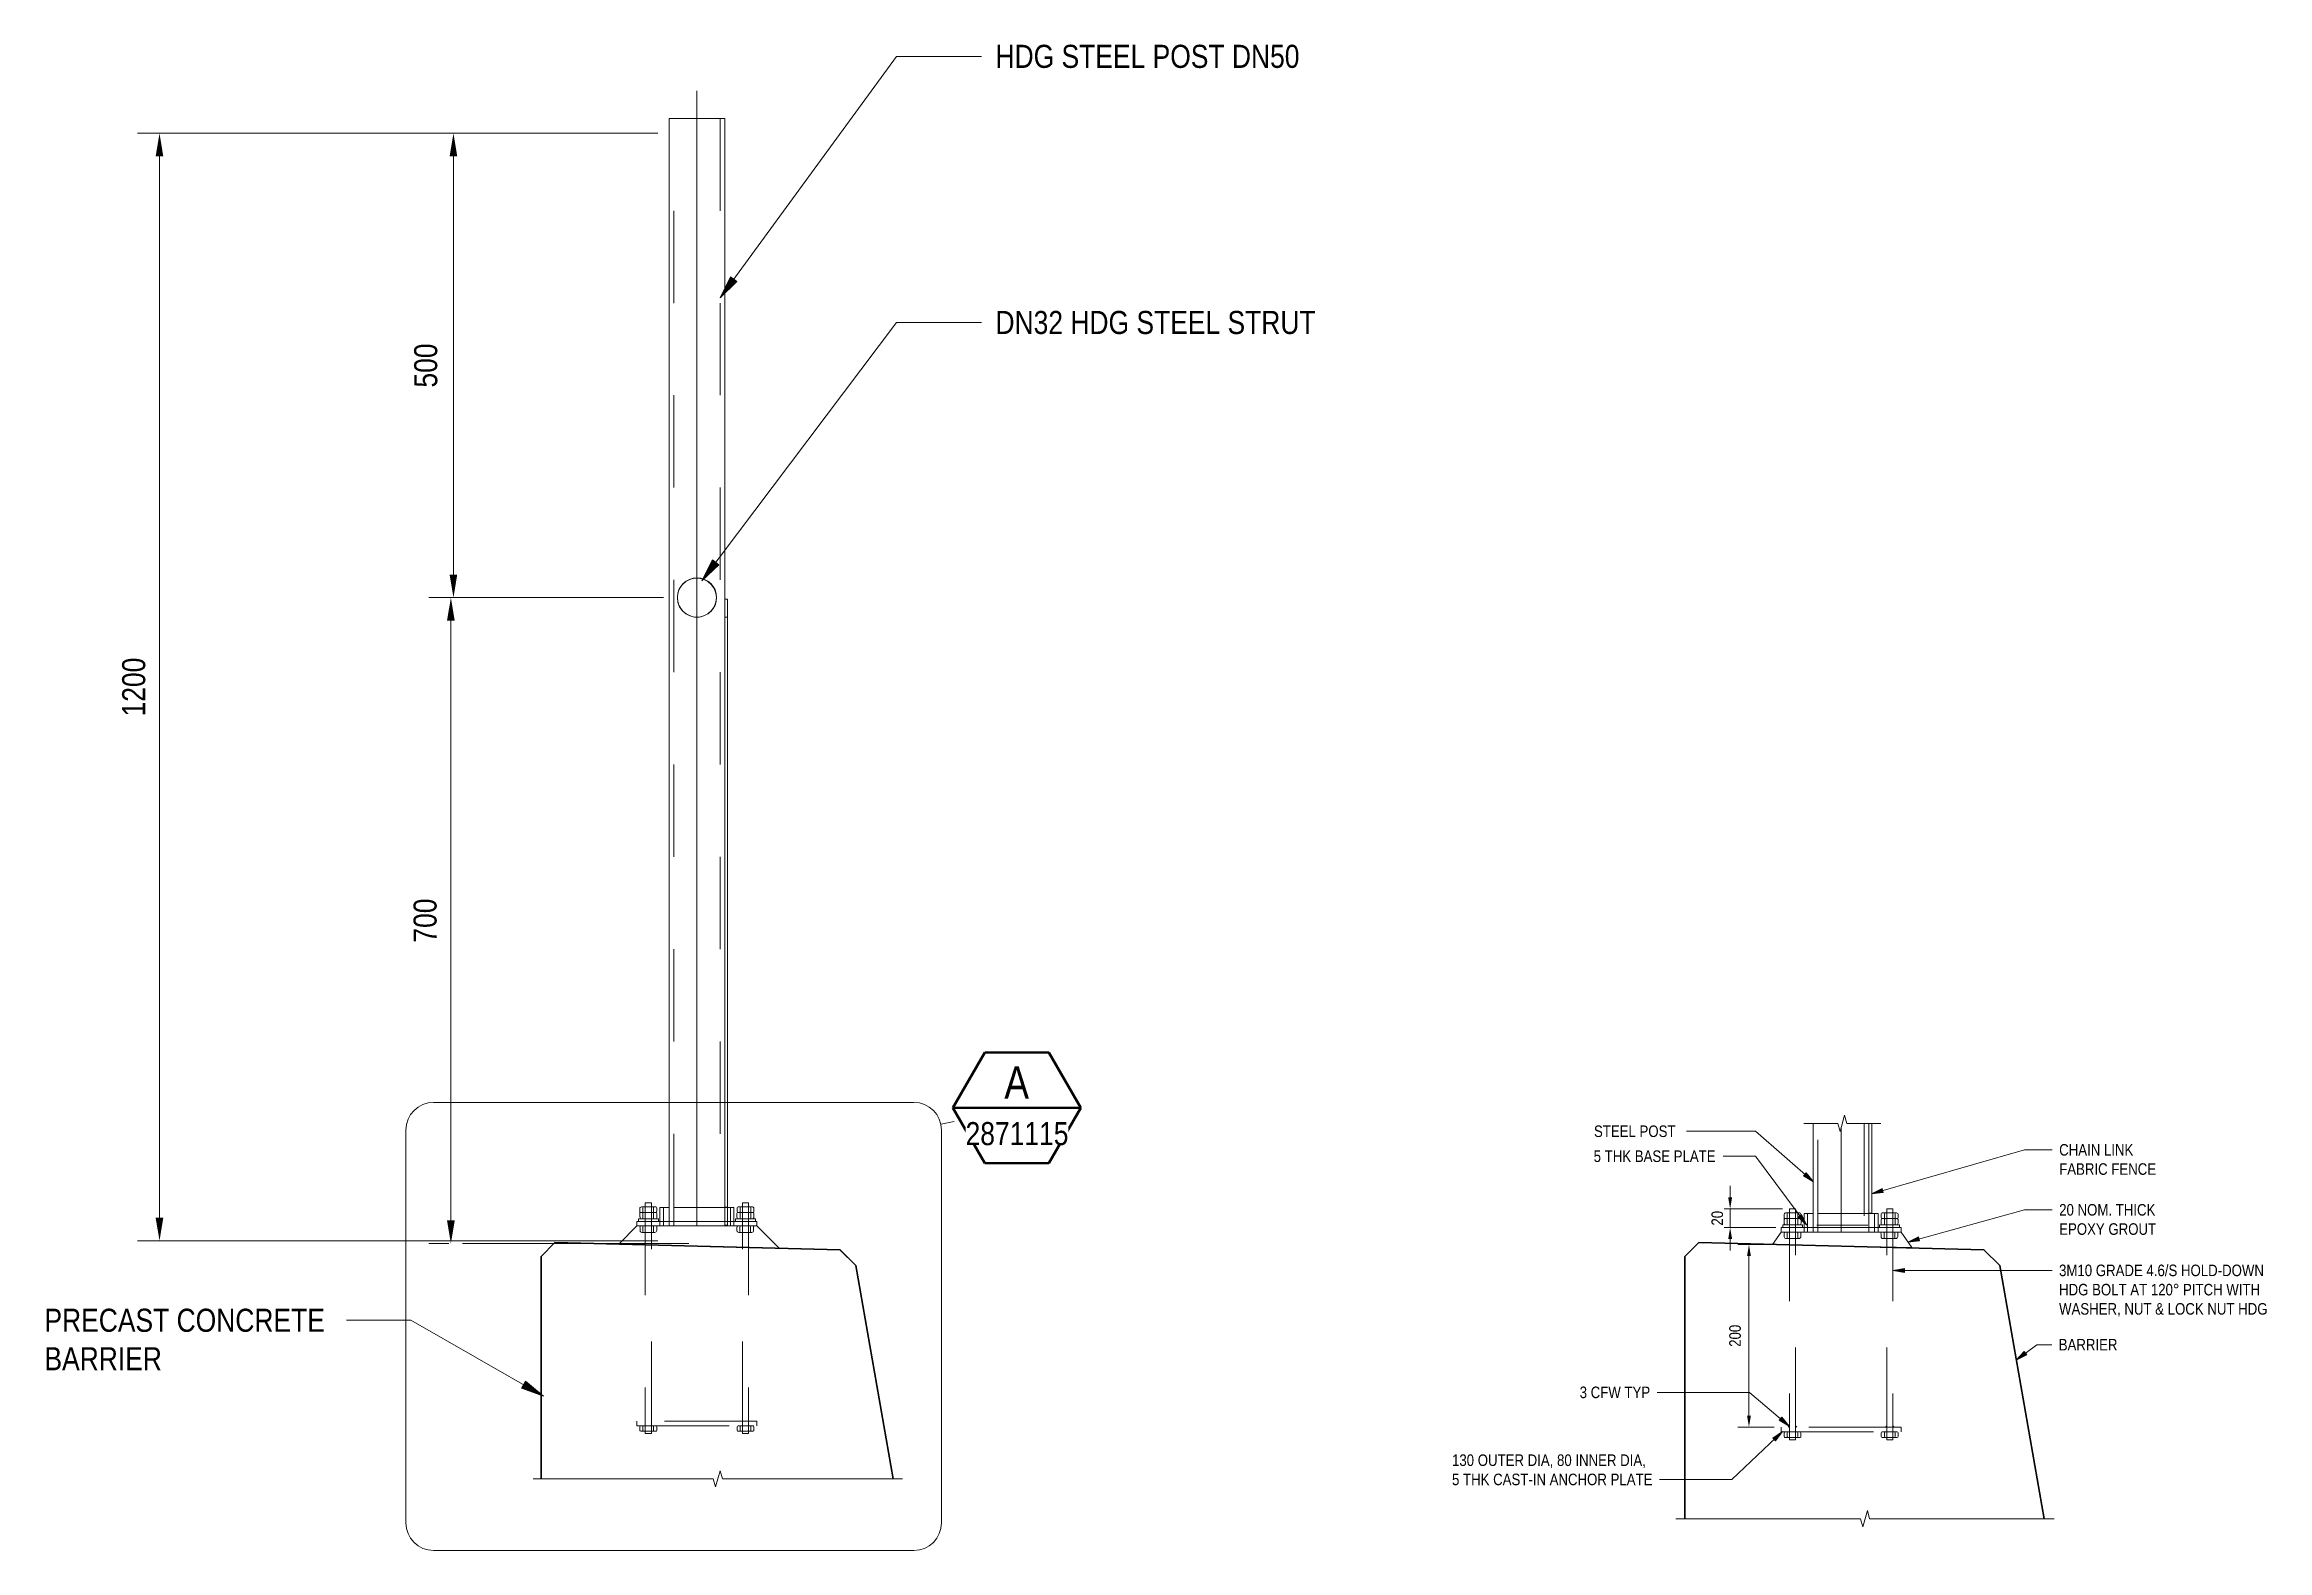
# Model space of a CAD drawing. Header units: metres. Extents: x 1 to 24, y 2 to 1737.
# Drawn here: x 9.389 to 11.798, y 20.427 to 22.059 of the extents above; entities that cross this region are included whole.
import ezdxf

# ---------------------------------------------------------------- set-up
doc = ezdxf.new("R2010")
doc.units = ezdxf.units.M
doc.linetypes.add('JacobsDash', pattern=[0.0045, 0.003, -0.0015])
doc.layers.get('Defpoints').update_dxf_attribs({"color": 41})
for name, color, linetype, lineweight in [('BRIDGE-HDRAIL', 7, 'Continuous', 18), ('D-BDGE', 7, 'Continuous', 13), ('D-BDGE-GEN-MOD', 7, 'Continuous', 35), ('D-BDGE-HDRAIL', 7, 'Continuous', 18), ('D-BDGE-LINE', 7, 'Continuous', 9), ('D-ENHA-GEN-ANNO-SYMB', 7, 'Continuous', 9), ('D-ENHA-TEXT', 7, 'Continuous', 9), ('D-ENHA-TEXT-DIMS', 7, 'Continuous', 9)]:
    doc.layers.add(name, color=color, linetype=linetype, lineweight=lineweight)
doc.styles.add('Arial Narrow', font='ARIALN.TTF', dxfattribs={"height": 0.025})
doc.styles.add('Arial Narrow_2', font='ARIALN.TTF', dxfattribs={"height": 0.035})
doc.styles.add('Arial Narrow_5', font='ARIALN.TTF', dxfattribs={"height": 0.0125})
doc.dimstyles.new('Dimension_Standard_O__mm__1', dxfattribs={"dimscale": 0.3048, "dimtxt": 0.025586, "dimasz": 0.082021, "dimexe": 0.07874, "dimexo": 0.049213, "dimgap": 0.049213, "dimtad": 1, "dimdec": 0, "dimlfac": 1000, "dimzin": 0, "dimdsep": 46, "dimtxsty": 'Arial Narrow', "dimsah": 1, "dimcen": 0.09, "dimaunit": 1, "dimadec": 4, "dimazin": 0, "dimtfac": 1, "dimtdec": 4, "dimtix": 1, "dimtmove": 0, "dimatfit": 3, "dimfxl": 1, "dimtvp": 1, "dimtfill": 1, "dimtolj": 1, "dimtzin": 0, "dimlwd": 18, "dimlwe": 18, "dimarcsym": 2})
doc.dimstyles.new('Dimension_Standard_O__mm__2', dxfattribs={"dimscale": 0.3048, "dimtxt": 0.012793, "dimasz": 0.04101, "dimexe": 0.03937, "dimexo": 0.024606, "dimgap": 0.024606, "dimtad": 1, "dimdec": 0, "dimlfac": 1000, "dimzin": 0, "dimdsep": 46, "dimtxsty": 'Arial Narrow_5', "dimsah": 1, "dimcen": 0.09, "dimaunit": 1, "dimadec": 4, "dimazin": 0, "dimtfac": 1, "dimtdec": 4, "dimtix": 1, "dimtmove": 0, "dimatfit": 3, "dimfxl": 1, "dimtvp": 1, "dimtfill": 1, "dimtolj": 1, "dimtzin": 0, "dimlwd": 18, "dimlwe": 18, "dimarcsym": 2})

msp = doc.modelspace()

# ---------------------------------------------------------------- texts
at = {"layer": 'D-ENHA-TEXT', "char_height": 0.025, "attachment_point": 1, "style": 'Arial Narrow', "bg_fill": 3, "box_fill_scale": 1, "bg_fill_color": 256, "bg_fill_true_color": 13158600, "bg_fill_transparency": 0}
for s, insert in [('HDG STEEL POST DN50', (10.4195846, 22.0588887)), ('DN32 HDG STEEL STRUT', (10.4195846, 21.7705409)), ('PRECAST CONCRETE ', (9.3891391, 20.6894311)), ('BARRIER', (9.3891391, 20.6477593))]:
    msp.add_mtext(s, dxfattribs=dict(at, insert=insert))
at = {"layer": 'D-ENHA-TEXT', "insert": (10.9142375, 20.531566), "char_height": 0.0125, "attachment_point": 1, "style": 'Arial Narrow_5', "bg_fill": 3, "box_fill_scale": 1, "bg_fill_color": 256, "bg_fill_transparency": 0}
msp.add_mtext('130 OUTER DIA, 80 INNER DIA, ', dxfattribs=at)

# ---------------------------------------------------------------- blocks, each defined once
blk = doc.blocks.new('08_ADC_Barrier_Precast_T2D_MBP-02-B - MBP-02-B-7218747-North barrier Center Point')
at = {"layer": 'D-BDGE-GEN-MOD'}
for p, q in [((-1735.5106, 20.7611), (-1735.5256, 20.7461)), ((-1735.5256, 20.7461), (-1735.5256, 20.5051)), ((-1735.5105, 20.7612), (-1735.5106, 20.7611)), ((-1735.2017, 20.7533), (-1735.5106, 20.7611)), ((-1735.5105, 20.7612), (-1735.2016, 20.7534)), ((-1735.2017, 20.7533), (-1735.2016, 20.7534)), ((-1735.1846, 20.7362), (-1735.2017, 20.7533)), ((-1735.2016, 20.7534), (-1735.1846, 20.7363)), ((-1735.1846, 20.7363), (-1735.1439, 20.5051)), ((-1735.1846, 20.7363), (-1735.1846, 20.7362)), ((-1735.144, 20.5051), (-1735.1846, 20.7362))]:
    blk.add_line(p, q, dxfattribs=at)
blk = doc.blocks.new('Railing - 2930-7669621-North barrier Center Point')
at = {"layer": 'D-BDGE-HDRAIL', "lineweight": 9, "true_color": 0x969696}
h = blk.add_hatch(dxfattribs=at)
h.set_pattern_fill('FP_3', color=252, style=0, pattern_type=2)
h.set_pattern_definition([(89.775, (-1735.326, 20.777), (-0.00014117907, 0.03535082698), []), (90.225, (-1735.326, 20.777), (-0.00014117907, -0.03535082698), [])])
h.paths.add_polyline_path([(-1735.3235, 20.7801), (-1735.3234, 20.7802), (-1735.3235, 21.3337)])
at = {"layer": 'BRIDGE-HDRAIL'}
for p, q in [((-1735.3265, 21.4387), (-1735.3264, 21.4388)), ((-1735.3265, 21.4387), (-1735.3265, 20.7801)), ((-1735.3235, 21.4387), (-1735.3265, 21.4387)), ((-1735.3264, 21.4388), (-1735.3234, 21.4388)), ((-1735.3235, 21.4387), (-1735.3234, 21.4388)), ((-1735.3235, 20.7801), (-1735.3235, 21.4387)), ((-1735.3234, 21.4388), (-1735.3234, 20.7802)), ((-1735.3265, 20.7801), (-1735.3235, 20.7801)), ((-1735.3234, 20.7802), (-1735.3235, 20.7801))]:
    blk.add_line(p, q, dxfattribs=at)
blk = doc.blocks.new('Railing - Railing-7517329-North barrier Center Point')
at = {"layer": 'BRIDGE-HDRAIL'}
for p, q in [((-1735.3716, 21.475), (-1735.3716, 21.4749)), ((-1735.3418, 21.4448), (-1735.3417, 21.4449))]:
    blk.add_line(p, q, dxfattribs=at)
at = {"layer": 'BRIDGE-HDRAIL', "flags": 128}
for points in [[(-1735.3355, 21.4599), (-1735.3362, 21.4649), (-1735.338, 21.4697), (-1735.3409, 21.4739), (-1735.3447, 21.4773), (-1735.3492, 21.4797), (-1735.3542, 21.4809), (-1735.3593, 21.4809), (-1735.3643, 21.4797), (-1735.3688, 21.4773), (-1735.3726, 21.4739), (-1735.3755, 21.4697), (-1735.3773, 21.4649), (-1735.3779, 21.4599)], [(-1735.3779, 21.4599), (-1735.3773, 21.4548), (-1735.3755, 21.45), (-1735.3726, 21.4458), (-1735.3688, 21.4424), (-1735.3643, 21.4401), (-1735.3593, 21.4388), (-1735.3542, 21.4388), (-1735.3492, 21.4401), (-1735.3447, 21.4424), (-1735.3409, 21.4458), (-1735.338, 21.45), (-1735.3362, 21.4548), (-1735.3355, 21.4599)]]:
    blk.add_lwpolyline(points, dxfattribs=at)
at = {"layer": 'D-BDGE-HDRAIL'}
for p, q in [((-1735.3725, 21.474), (-1735.3688, 21.4773)), ((-1735.3409, 21.4458), (-1735.3446, 21.4425))]:
    blk.add_line(p, q, dxfattribs=at)
at = {"layer": 'D-BDGE-HDRAIL', "flags": 128}
for points in [[(-1735.3642, 21.4798), (-1735.3592, 21.481), (-1735.3541, 21.481), (-1735.3491, 21.4798), (-1735.3446, 21.4774), (-1735.3408, 21.474), (-1735.3379, 21.4698), (-1735.3361, 21.465), (-1735.3354, 21.46)], [(-1735.3354, 21.46), (-1735.3361, 21.4549), (-1735.3379, 21.4501)]]:
    blk.add_lwpolyline(points, dxfattribs=at)
blk.add_blockref('Railing - 2930-7669621-North barrier Center Point', (0, 0))
blk = doc.blocks.new('SC_DET_BREAK LINE - Std Break-7624116-North barrier Center Point')
at = {"layer": 'D-BDGE-LINE', "lineweight": 13}
for p, q in [((-1735.339, 20.5051), (-1735.534, 20.5051)), ((-1735.3365, 20.4964), (-1735.339, 20.5051)), ((-1735.3315, 20.5139), (-1735.3365, 20.4964)), ((-1735.329, 20.5051), (-1735.3315, 20.5139)), ((-1735.134, 20.5051), (-1735.329, 20.5051))]:
    blk.add_line(p, q, dxfattribs=at)
blk = doc.blocks.new('08_ADC_Barrier_Precast_T2D_MBP-02-B - MBP-02-B-7218747-North barrier Center Point - Callout 1')
at = {"layer": 'D-BDGE-GEN-MOD'}
for p, q in [((-1735.5106, 20.7611), (-1735.5256, 20.7461)), ((-1735.5256, 20.7461), (-1735.5255, 20.7462)), ((-1735.5256, 20.7461), (-1735.5256, 20.4619)), ((-1735.5105, 20.7612), (-1735.5106, 20.7611)), ((-1735.2017, 20.7533), (-1735.5106, 20.7611)), ((-1735.2017, 20.7533), (-1735.2016, 20.7534)), ((-1735.1846, 20.7362), (-1735.2017, 20.7533)), ((-1735.1845, 20.7363), (-1735.1846, 20.7362)), ((-1735.1364, 20.4619), (-1735.1846, 20.7362))]:
    blk.add_line(p, q, dxfattribs=at)
blk = doc.blocks.new('SC_DET_BREAK LINE - Std Break-7623947-North barrier Center Point - Callout 1')
at = {"layer": 'D-BDGE-LINE', "lineweight": 13}
for p, q in [((-1735.3355, 20.4619), (-1735.5355, 20.4619)), ((-1735.333, 20.4532), (-1735.3355, 20.4619)), ((-1735.328, 20.4707), (-1735.333, 20.4532)), ((-1735.3255, 20.4619), (-1735.328, 20.4707)), ((-1735.1255, 20.4619), (-1735.3255, 20.4619))]:
    blk.add_line(p, q, dxfattribs=at)
blk = doc.blocks.new('SC_DET_BREAK LINE - Std Break-7624014-North barrier Center Point - Callout 1')
at = {"layer": 'D-BDGE-LINE', "lineweight": 13}
for p, q in [((-1735.3968, 20.8902), (-1735.3601, 20.8902)), ((-1735.3601, 20.8902), (-1735.3576, 20.8815)), ((-1735.3576, 20.8815), (-1735.3526, 20.899)), ((-1735.3526, 20.899), (-1735.3501, 20.8902)), ((-1735.3501, 20.8902), (-1735.3135, 20.8902))]:
    blk.add_line(p, q, dxfattribs=at)
blk = doc.blocks.new('DIMBLOCK26-North barrier Center Point')
at = {"layer": 'D-ENHA-TEXT-DIMS', "color": 0, "lineweight": 18, "transparency": 16777216}
for p, q in [((10.0538, 21.963), (9.4898, 21.963)), ((9.5138, 21.938), (9.5138, 20.788)), ((10.0538, 20.763), (9.4898, 20.763))]:
    blk.add_line(p, q, dxfattribs=at)
at = {"layer": 'D-ENHA-TEXT-DIMS', "color": 0, "transparency": 16777216}
for points in [[(9.5096, 21.938), (9.5179, 21.938), (9.5138, 21.963)], [(9.5096, 20.788), (9.5179, 20.788), (9.5138, 20.763)]]:
    blk.add_solid(points, dxfattribs=at)
at = {"layer": 'Defpoints', "color": 0, "transparency": 16777216}
for p in [(10.0688, 21.963), (9.5138, 20.763), (10.0688, 20.763)]:
    blk.add_point(p, dxfattribs=at)
at = {"layer": 'D-ENHA-TEXT-DIMS', "color": 0, "lineweight": 18, "transparency": 16777216, "insert": (9.486, 21.363), "char_height": 0.025, "width": 0.076026, "attachment_point": 5, "rotation": 90, "style": 'Arial Narrow', "bg_fill": 3, "box_fill_scale": 1.1, "bg_fill_color": 256, "bg_fill_true_color": 13158600, "bg_fill_transparency": 0}
blk.add_mtext('\\A1;1200', dxfattribs=at)
blk = doc.blocks.new('DIMBLOCK27-North barrier Center Point')
at = {"layer": 'D-ENHA-TEXT-DIMS', "color": 0, "lineweight": 18, "transparency": 16777216}
for p, q in [((10.0538, 21.963), (9.8083, 21.963)), ((9.8323, 21.938), (9.8323, 21.4849)), ((10.0599, 21.4599), (9.8083, 21.4599))]:
    blk.add_line(p, q, dxfattribs=at)
at = {"layer": 'D-ENHA-TEXT-DIMS', "color": 0, "transparency": 16777216}
for points in [[(9.8281, 21.938), (9.8364, 21.938), (9.8323, 21.963)], [(9.8281, 21.4849), (9.8364, 21.4849), (9.8323, 21.4599)]]:
    blk.add_solid(points, dxfattribs=at)
at = {"layer": 'Defpoints', "color": 0, "transparency": 16777216}
for p in [(10.0688, 21.963), (9.8323, 21.4599), (10.0749, 21.4599)]:
    blk.add_point(p, dxfattribs=at)
at = {"layer": 'D-ENHA-TEXT-DIMS', "color": 0, "lineweight": 18, "transparency": 16777216, "insert": (9.8024, 21.7114), "char_height": 0.025, "width": 0.05702, "attachment_point": 5, "rotation": 90, "style": 'Arial Narrow', "bg_fill": 3, "box_fill_scale": 1.1, "bg_fill_color": 256, "bg_fill_true_color": 13158600, "bg_fill_transparency": 0}
blk.add_mtext('\\A1;500\u200e', dxfattribs=at)
blk = doc.blocks.new('DIMBLOCK28-North barrier Center Point')
at = {"layer": 'D-ENHA-TEXT-DIMS', "color": 0, "lineweight": 18, "transparency": 16777216}
for p, q in [((10.0599, 21.4599), (9.8055, 21.4599)), ((9.8295, 20.7851), (9.8295, 21.4349)), ((9.8272, 20.7601), (9.8055, 20.7601))]:
    blk.add_line(p, q, dxfattribs=at)
at = {"layer": 'D-ENHA-TEXT-DIMS', "color": 0, "transparency": 16777216}
for points in [[(9.8253, 21.4349), (9.8337, 21.4349), (9.8295, 21.4599)], [(9.8253, 20.7851), (9.8337, 20.7851), (9.8295, 20.7601)]]:
    blk.add_solid(points, dxfattribs=at)
at = {"layer": 'Defpoints', "color": 0, "transparency": 16777216}
for p in [(9.8295, 21.4599), (10.0749, 21.4599), (9.8422, 20.7601)]:
    blk.add_point(p, dxfattribs=at)
at = {"layer": 'D-ENHA-TEXT-DIMS', "color": 0, "lineweight": 18, "transparency": 16777216, "insert": (9.8017, 21.11), "char_height": 0.025, "width": 0.05702, "attachment_point": 5, "rotation": 90, "style": 'Arial Narrow', "bg_fill": 3, "box_fill_scale": 1.1, "bg_fill_color": 256, "bg_fill_true_color": 13158600, "bg_fill_transparency": 0}
blk.add_mtext('\\A1;700', dxfattribs=at)
blk = doc.blocks.new('Section - SheetRef-4900799-North barrier Center Point')
at = {"layer": 'D-ENHA-GEN-ANNO-SYMB', "lineweight": 50}
for p, q in [((-1735.0448, 20.9671), (-1735.0794, 20.9071)), ((-1734.9755, 20.9671), (-1735.0448, 20.9671)), ((-1734.9409, 20.9071), (-1734.9755, 20.9671)), ((-1735.0794, 20.9071), (-1734.9409, 20.9071)), ((-1735.0794, 20.9071), (-1735.0448, 20.8471)), ((-1734.9755, 20.8471), (-1734.9409, 20.9071)), ((-1735.0448, 20.8471), (-1734.9755, 20.8471))]:
    blk.add_line(p, q, dxfattribs=at)
blk = doc.blocks.new('DIMBLOCK29-North barrier Center Point - Callout 1')
at = {"layer": 'D-ENHA-TEXT-DIMS', "color": 0, "lineweight": 18, "transparency": 16777216}
for p, q in [((11.2156, 20.81), (11.2156, 20.8225)), ((11.2723, 20.7975), (11.2036, 20.7975)), ((11.2156, 20.7975), (11.2156, 20.7775)), ((11.265, 20.7775), (11.2036, 20.7775)), ((11.2156, 20.765), (11.2156, 20.7525))]:
    blk.add_line(p, q, dxfattribs=at)
at = {"layer": 'D-ENHA-TEXT-DIMS', "color": 0, "transparency": 16777216}
for points in [[(11.2135, 20.81), (11.2177, 20.81), (11.2156, 20.7975)], [(11.2135, 20.765), (11.2177, 20.765), (11.2156, 20.7775)]]:
    blk.add_solid(points, dxfattribs=at)
at = {"layer": 'Defpoints', "color": 0, "transparency": 16777216}
for p in [(11.2798, 20.7975), (11.2725, 20.7775)]:
    blk.add_point(p, dxfattribs=at)
at = {"layer": 'D-ENHA-TEXT-DIMS', "color": 0, "lineweight": 18, "transparency": 16777216, "insert": (11.2017, 20.7875), "char_height": 0.0125, "width": 0.019007, "attachment_point": 5, "rotation": 90, "style": 'Arial Narrow_5', "bg_fill": 3, "box_fill_scale": 1.1, "bg_fill_color": 256, "bg_fill_true_color": 13158600, "bg_fill_transparency": 0}
blk.add_mtext('\\A1;20', dxfattribs=at)
at = {"layer": 'Defpoints', "color": 0, "transparency": 16777216}
blk.add_point((11.2156, 20.7775), dxfattribs=at)
blk = doc.blocks.new('DIMBLOCK30-North barrier Center Point - Callout 1')
at = {"layer": 'D-ENHA-TEXT-DIMS', "color": 0, "lineweight": 18, "transparency": 16777216}
for p, q in [((11.2539, 20.759), (11.224, 20.759)), ((11.236, 20.5736), (11.236, 20.7465)), ((11.2633, 20.5611), (11.224, 20.5611))]:
    blk.add_line(p, q, dxfattribs=at)
at = {"layer": 'D-ENHA-TEXT-DIMS', "color": 0, "transparency": 16777216}
for points in [[(11.2339, 20.7465), (11.2381, 20.7465), (11.236, 20.759)], [(11.2339, 20.5736), (11.2381, 20.5736), (11.236, 20.5611)]]:
    blk.add_solid(points, dxfattribs=at)
at = {"layer": 'Defpoints', "color": 0, "transparency": 16777216}
for p in [(11.236, 20.759), (11.2614, 20.759), (11.2708, 20.5611)]:
    blk.add_point(p, dxfattribs=at)
at = {"layer": 'D-ENHA-TEXT-DIMS', "color": 0, "lineweight": 18, "transparency": 16777216, "insert": (11.221, 20.6601), "char_height": 0.0125, "width": 0.02851, "attachment_point": 5, "rotation": 90, "style": 'Arial Narrow_5', "bg_fill": 3, "box_fill_scale": 1.1, "bg_fill_color": 256, "bg_fill_true_color": 13158600, "bg_fill_transparency": 0}
blk.add_mtext('\\A1;200\u200e', dxfattribs=at)

# ---------------------------------------------------------------- hatches: boundary and pattern name
at = {"layer": 'D-ENHA-TEXT'}
for points in [[(10.1211751, 21.7848148), (10.1394834, 21.8024), (10.1323648, 21.8076013)], [(10.1012875, 21.4781374), (10.1198568, 21.4954467), (10.1128168, 21.5007539)], [(11.3059049, 20.8269138), (11.2979282, 20.836787), (11.2950324, 20.8334634)], [(11.3688606, 20.8140774), (11.3814834, 20.8154088), (11.3802668, 20.8196458)], [(11.2986812, 20.7800681), (11.2929712, 20.7914041), (11.2894385, 20.7887675)], [(11.408236, 20.761719), (11.4208713, 20.7629266), (11.4196963, 20.7671753)], [(11.3920204, 20.7309639), (11.4045204, 20.7287598), (11.4045204, 20.733168)], [(11.5256397, 20.6336458), (11.5369415, 20.6394231), (11.5342839, 20.6429401)], [(9.9299333, 20.59478), (9.9104093, 20.6110049), (9.9060375, 20.6033488)], [(11.27966, 20.5622235), (11.2715745, 20.5720078), (11.2687157, 20.5686524)], [(11.2724928, 20.556295), (11.2618817, 20.54933), (11.2649038, 20.5461208)]]:
    msp.add_hatch(color=256, dxfattribs=at).paths.add_polyline_path(points)

# ---------------------------------------------------------------- linework, layer by layer
at = {"layer": 'D-BDGE', "color": 7, "lineweight": 9, "true_color": 0xffffff}
for p, q in [((10.0961177, 20.7791006), (10.0961177, 22.0091006)), ((11.3358103, 20.7725459), (11.3358103, 20.8856705)), ((10.0872015, 20.760137), (9.8422015, 20.760137))]:
    msp.add_line(p, q, dxfattribs=at)
at = {"layer": 'D-BDGE', "lineweight": 9}
for p, q in [((10.0659677, 20.7791006), (10.0659677, 21.9791006)), ((10.1262677, 21.9791006), (10.1262677, 20.7791006)), ((10.1262677, 21.4582121), (10.1293172, 21.4582121)), ((10.1293172, 21.4582121), (10.1293172, 20.7995359)), ((11.3056603, 20.7725459), (11.3056603, 20.8902412)), ((11.3659603, 20.8902412), (11.3659603, 20.7725459)), ((11.3690098, 20.8902412), (11.3690098, 20.7929811)), ((10.1361177, 20.7991006), (10.1261177, 20.7991006)), ((10.1293172, 20.7995359), (10.1262677, 20.7995359)), ((10.1324447, 20.7991006), (10.1324447, 20.7791006)), ((10.1361177, 20.7791006), (10.1361177, 20.7991006)), ((10.1394393, 20.792436), (10.1394393, 20.7888249)), ((10.1396255, 20.798762), (10.1396255, 20.7947748)), ((10.1406619, 20.7997984), (10.1563147, 20.7997984)), ((10.1407574, 20.7937541), (10.1563147, 20.7937541)), ((10.1569311, 20.7937541), (10.1407574, 20.7937541)), ((10.1430519, 20.7867098), (10.1430519, 20.7987984)), ((10.1440519, 20.7997984), (10.1520942, 20.7997984)), ((10.1440519, 20.7937541), (10.1520942, 20.7937541)), ((10.1440519, 20.7937541), (10.1520942, 20.7937541)), ((10.1455397, 20.8041006), (10.1520942, 20.8041006)), ((10.154582, 20.7867098), (10.154582, 20.7987984)), ((10.1578553, 20.7978884), (10.1578553, 20.7947541)), ((10.1578553, 20.7925114), (10.1578553, 20.7888249)), ((11.3758103, 20.7925459), (11.3658103, 20.7925459)), ((11.3690098, 20.7929811), (11.3659603, 20.7929811)), ((11.3721373, 20.7925459), (11.3721373, 20.7725459)), ((11.3758103, 20.7725459), (11.3758103, 20.7925459)), ((11.3793181, 20.7922072), (11.3793181, 20.7882201)), ((11.3803545, 20.7932436), (11.3960073, 20.7932436)), ((11.3827445, 20.780155), (11.3827445, 20.7922436)), ((11.3837445, 20.7932436), (11.3917868, 20.7932436)), ((11.3852323, 20.7975459), (11.3917868, 20.7975459)), ((11.3942746, 20.780155), (11.3942746, 20.7922436)), ((11.3975479, 20.7913336), (11.3975479, 20.7881993)), ((10.1324447, 20.7791006), (10.1361177, 20.7791006)), ((10.1378605, 20.7867098), (10.155681, 20.7867098)), ((10.1378605, 20.7841006), (10.1378605, 20.7867098)), ((10.1532387, 20.7867098), (10.1430519, 20.7867098)), ((10.1430519, 20.7867098), (10.1593794, 20.7867098)), ((10.1593794, 20.7841006), (10.1593794, 20.7867098)), ((10.1611177, 20.7791006), (10.1611177, 20.7841006)), ((10.1611177, 20.7841006), (10.1611177, 20.7791006)), ((11.3721373, 20.7725459), (11.3758103, 20.7725459)), ((11.3775531, 20.780155), (11.3953736, 20.780155)), ((11.3775531, 20.7775459), (11.3775531, 20.780155)), ((11.3791319, 20.7858812), (11.3791319, 20.7822701)), ((11.38045, 20.7871993), (11.3960073, 20.7871993)), ((11.3966237, 20.7871993), (11.38045, 20.7871993)), ((11.3929313, 20.780155), (11.3827445, 20.780155)), ((11.3827445, 20.780155), (11.399072, 20.780155)), ((11.3837445, 20.7871993), (11.3917868, 20.7871993)), ((11.3837445, 20.7871993), (11.3917868, 20.7871993)), ((11.3975479, 20.7859566), (11.3975479, 20.7822701)), ((11.399072, 20.7775459), (11.399072, 20.780155)), ((11.4008103, 20.7725459), (11.4008103, 20.7775459)), ((11.4008103, 20.7775459), (11.4008103, 20.7725459)), ((10.0311177, 20.5676596), (10.0311177, 20.5626596)), ((10.0343801, 20.5607497), (10.0343801, 20.5576153)), ((10.0353044, 20.5566153), (10.051478, 20.5566153)), ((10.0515735, 20.5626596), (10.0359207, 20.5626596)), ((10.051478, 20.5566153), (10.0359207, 20.5566153)), ((10.0376535, 20.5616596), (10.0376535, 20.5575997)), ((10.0481835, 20.5626596), (10.0401413, 20.5626596)), ((10.0481835, 20.5566153), (10.0401413, 20.5566153)), ((10.0481835, 20.5566153), (10.0401413, 20.5566153)), ((10.0481835, 20.5565997), (10.0401413, 20.5565997)), ((10.0401413, 20.5541006), (10.0466957, 20.5541006)), ((10.0491835, 20.5616596), (10.0491835, 20.5575997)), ((10.0526099, 20.5616232), (10.0526099, 20.5576361)), ((10.1396255, 20.5616232), (10.1396255, 20.5576361)), ((10.1406619, 20.5626596), (10.1563147, 20.5626596)), ((10.1407574, 20.5566153), (10.1563147, 20.5566153)), ((10.1569311, 20.5566153), (10.1407574, 20.5566153)), ((10.1430519, 20.5616596), (10.1430519, 20.5575997)), ((10.1440519, 20.5626596), (10.1520942, 20.5626596)), ((10.1440519, 20.5566153), (10.1520942, 20.5566153)), ((10.1440519, 20.5566153), (10.1520942, 20.5566153)), ((10.1440519, 20.5565997), (10.1520942, 20.5565997)), ((10.1520942, 20.5541006), (10.1455397, 20.5541006)), ((10.154582, 20.5616596), (10.154582, 20.5575997)), ((10.1578553, 20.5607497), (10.1578553, 20.5576153)), ((10.1611177, 20.5626596), (10.1611177, 20.5676596)), ((11.2708103, 20.5611049), (11.2708103, 20.5561049)), ((11.2740727, 20.5541949), (11.2740727, 20.5510606)), ((11.274997, 20.5500606), (11.2911706, 20.5500606)), ((11.2912661, 20.5561049), (11.2756133, 20.5561049)), ((11.2911706, 20.5500606), (11.2756133, 20.5500606)), ((11.277346, 20.5551049), (11.277346, 20.551045)), ((11.2878761, 20.5561049), (11.2798339, 20.5561049)), ((11.2878761, 20.5500606), (11.2798339, 20.5500606)), ((11.2878761, 20.5500606), (11.2798339, 20.5500606)), ((11.2878761, 20.550045), (11.2798339, 20.550045)), ((11.2798339, 20.5475459), (11.2863883, 20.5475459)), ((11.2888761, 20.5551049), (11.2888761, 20.551045)), ((11.2923025, 20.5550685), (11.2923025, 20.5510814)), ((11.3793181, 20.5550685), (11.3793181, 20.5510814)), ((11.3803545, 20.5561049), (11.3960073, 20.5561049)), ((11.38045, 20.5500606), (11.3960073, 20.5500606)), ((11.3966237, 20.5500606), (11.38045, 20.5500606)), ((11.3827445, 20.5551049), (11.3827445, 20.551045)), ((11.3837445, 20.5561049), (11.3917868, 20.5561049)), ((11.3837445, 20.5500606), (11.3917868, 20.5500606)), ((11.3837445, 20.5500606), (11.3917868, 20.5500606)), ((11.3837445, 20.550045), (11.3917868, 20.550045)), ((11.3917868, 20.5475459), (11.3852323, 20.5475459)), ((11.3942746, 20.5551049), (11.3942746, 20.551045)), ((11.3975479, 20.5541949), (11.3975479, 20.5510606)), ((11.4008103, 20.5561049), (11.4008103, 20.5611049))]:
    msp.add_line(p, q, dxfattribs=at)
at = {"layer": 'D-BDGE'}
for p, q in [((10.0659677, 21.9791006), (10.1262677, 21.9791006)), ((10.0343801, 20.7978884), (10.0343801, 20.7947541)), ((10.0343801, 20.7947541), (10.0343801, 20.7888249)), ((10.0353044, 20.7937541), (10.0517528, 20.7937541)), ((10.0515735, 20.7997984), (10.0359207, 20.7997984)), ((10.0515735, 20.7937541), (10.0359207, 20.7937541)), ((10.0376535, 20.7867098), (10.0376535, 20.7987984)), ((10.0466957, 20.8041006), (10.0401413, 20.8041006)), ((10.0481835, 20.7997984), (10.0401413, 20.7997984)), ((10.0481835, 20.7937541), (10.0401413, 20.7937541)), ((10.0481835, 20.7937541), (10.0401413, 20.7937541)), ((10.0491835, 20.7867098), (10.0491835, 20.7987984)), ((10.0526099, 20.798762), (10.0526099, 20.7947748)), ((10.0527961, 20.7925205), (10.0527961, 20.7888249)), ((10.0560686, 20.7991006), (10.0560686, 20.7791006)), ((10.0659677, 20.7991006), (10.0560686, 20.7991006)), ((10.0597416, 20.7791006), (10.0597416, 20.7991006)), ((10.1261177, 20.7991006), (10.0709677, 20.7991006)), ((11.2740727, 20.7913336), (11.2740727, 20.7881993)), ((11.2740727, 20.7881993), (11.2740727, 20.7822701)), ((11.2912661, 20.7932436), (11.2756133, 20.7932436)), ((11.277346, 20.780155), (11.277346, 20.7922436)), ((11.2863883, 20.7975459), (11.2798339, 20.7975459)), ((11.2878761, 20.7932436), (11.2798339, 20.7932436)), ((11.2888761, 20.780155), (11.2888761, 20.7922436)), ((11.2923025, 20.7922072), (11.2923025, 20.7882201)), ((11.2957612, 20.7925459), (11.2957612, 20.7725459)), ((11.3056603, 20.7925459), (11.2957612, 20.7925459)), ((11.2994342, 20.7725459), (11.2994342, 20.7925459)), ((11.3658103, 20.7925459), (11.3106603, 20.7925459)), ((10.0311177, 20.7791006), (10.0114921, 20.759475)), ((10.1611177, 20.7841006), (10.0311177, 20.7841006)), ((10.0311177, 20.7841006), (10.0311177, 20.7791006)), ((10.0311177, 20.7791006), (10.1611177, 20.7791006)), ((10.0491835, 20.7867098), (10.032856, 20.7867098)), ((10.032856, 20.7841006), (10.032856, 20.7867098)), ((10.0344486, 20.7769606), (10.0344486, 20.7739734)), ((10.0353044, 20.7791006), (10.0515735, 20.7791006)), ((10.0515735, 20.7791006), (10.0359207, 20.7791006)), ((10.054375, 20.7867098), (10.0365545, 20.7867098)), ((10.0504198, 20.7720563), (10.0365545, 20.7720563)), ((10.0376535, 20.7781006), (10.0376535, 20.7730563)), ((10.0386535, 20.7720563), (10.0481835, 20.7720563)), ((10.0389967, 20.7867098), (10.0491835, 20.7867098)), ((10.0481835, 20.7791006), (10.0401413, 20.7791006)), ((10.0481835, 20.7791006), (10.0401413, 20.7791006)), ((10.0481835, 20.7720563), (10.0401413, 20.7720563)), ((10.0481835, 20.7720563), (10.0401413, 20.7720563)), ((10.0491835, 20.7726777), (10.0491835, 20.7781006)), ((10.052535, 20.7784512), (10.052535, 20.7741715)), ((10.054375, 20.7841006), (10.054375, 20.7867098)), ((10.0560686, 20.7791006), (10.0597416, 20.7791006)), ((10.1394486, 20.7769606), (10.1394486, 20.7739734)), ((10.1403044, 20.7791006), (10.1565735, 20.7791006)), ((10.1565735, 20.7791006), (10.1409207, 20.7791006)), ((10.1554198, 20.7720563), (10.1415545, 20.7720563)), ((10.1426535, 20.7781006), (10.1426535, 20.7730563)), ((10.1436535, 20.7720563), (10.1531835, 20.7720563)), ((10.1531835, 20.7791006), (10.1451413, 20.7791006)), ((10.1531835, 20.7791006), (10.1451413, 20.7791006)), ((10.1531835, 20.7720563), (10.1451413, 20.7720563)), ((10.1531835, 20.7720563), (10.1451413, 20.7720563)), ((10.1541835, 20.7726777), (10.1541835, 20.7781006)), ((10.157535, 20.7784512), (10.157535, 20.7741715)), ((10.1611177, 20.7791006), (10.1858665, 20.7543519)), ((10.1858665, 20.7543519), (10.1611177, 20.7791006)), ((11.2708103, 20.7725459), (11.2613525, 20.7590387)), ((11.4008103, 20.7775459), (11.2708103, 20.7775459)), ((11.2708103, 20.7775459), (11.2708103, 20.7725459)), ((11.2708103, 20.7725459), (11.4008103, 20.7725459)), ((11.2888761, 20.780155), (11.2725486, 20.780155)), ((11.2725486, 20.7775459), (11.2725486, 20.780155)), ((11.2741412, 20.7704059), (11.2741412, 20.7674187)), ((11.274997, 20.7871993), (11.2914454, 20.7871993)), ((11.274997, 20.7725459), (11.2912661, 20.7725459)), ((11.2912661, 20.7871993), (11.2756133, 20.7871993)), ((11.2912661, 20.7725459), (11.2756133, 20.7725459)), ((11.2940676, 20.780155), (11.2762471, 20.780155)), ((11.2901124, 20.7655016), (11.2762471, 20.7655016)), ((11.277346, 20.7715459), (11.277346, 20.7665016)), ((11.278346, 20.7655016), (11.2878761, 20.7655016)), ((11.2786893, 20.780155), (11.2888761, 20.780155)), ((11.2878761, 20.7871993), (11.2798339, 20.7871993)), ((11.2878761, 20.7871993), (11.2798339, 20.7871993)), ((11.2878761, 20.7725459), (11.2798339, 20.7725459)), ((11.2878761, 20.7725459), (11.2798339, 20.7725459)), ((11.2878761, 20.7655016), (11.2798339, 20.7655016)), ((11.2878761, 20.7655016), (11.2798339, 20.7655016)), ((11.2888761, 20.7661229), (11.2888761, 20.7715459)), ((11.2922276, 20.7718964), (11.2922276, 20.7676167)), ((11.2924887, 20.7859658), (11.2924887, 20.7822701)), ((11.2940676, 20.7775459), (11.2940676, 20.780155)), ((11.2957612, 20.7725459), (11.2994342, 20.7725459)), ((11.3791412, 20.7704059), (11.3791412, 20.7674187)), ((11.379997, 20.7725459), (11.3962661, 20.7725459)), ((11.3962661, 20.7725459), (11.3806133, 20.7725459)), ((11.3951124, 20.7655016), (11.3812471, 20.7655016)), ((11.382346, 20.7715459), (11.382346, 20.7665016)), ((11.383346, 20.7655016), (11.3928761, 20.7655016)), ((11.3928761, 20.7725459), (11.3848339, 20.7725459)), ((11.3928761, 20.7725459), (11.3848339, 20.7725459)), ((11.3928761, 20.7655016), (11.3848339, 20.7655016)), ((11.3928761, 20.7655016), (11.3848339, 20.7655016)), ((11.3938761, 20.7661229), (11.3938761, 20.7715459)), ((11.3972276, 20.7718964), (11.3972276, 20.7676167)), ((11.4008103, 20.7725459), (11.4126234, 20.755675)), ((11.2613525, 20.7590387), (11.4126234, 20.755675)), ((11.2783833, 20.5611049), (11.2798339, 20.5625555)), ((11.2878389, 20.5611049), (11.2863883, 20.5625555)), ((11.3837817, 20.5611049), (11.3852323, 20.5625555)), ((11.3932374, 20.5611049), (11.3917868, 20.5625555))]:
    msp.add_line(p, q, dxfattribs=at)
at = {"layer": 'D-BDGE', "linetype": 'JacobsDash', "lineweight": 9}
for p, q in [((10.0709677, 20.7791006), (10.0709677, 21.9791006)), ((10.1212677, 21.9791006), (10.1212677, 20.7791006)), ((11.3106603, 20.7725459), (11.3106603, 20.8902412)), ((11.3609603, 20.8902412), (11.3609603, 20.7725459)), ((10.0401413, 20.8041006), (10.0401413, 20.5541006)), ((10.0466957, 20.5541006), (10.0466957, 20.8041006)), ((10.1455397, 20.5541006), (10.1455397, 20.8041006)), ((10.1520942, 20.8041006), (10.1520942, 20.5541006)), ((11.2798339, 20.7975459), (11.2798339, 20.5475459)), ((11.2863883, 20.5475459), (11.2863883, 20.7975459)), ((11.3852323, 20.5475459), (11.3852323, 20.7975459)), ((11.3917868, 20.7975459), (11.3917868, 20.5475459)), ((10.1611177, 20.5676596), (10.0311177, 20.5676596)), ((10.0311177, 20.5626596), (10.1611177, 20.5626596)), ((11.4008103, 20.5611049), (11.2708103, 20.5611049)), ((11.2708103, 20.5561049), (11.4008103, 20.5561049))]:
    msp.add_line(p, q, dxfattribs=at)
at = {"layer": 'D-BDGE', "linetype": 'JacobsDash'}
msp.add_line((11.3096381, 20.780137), (11.3646381, 20.780137), dxfattribs=at)
at = {"layer": 'D-BDGE'}
msp.add_circle((10.0961605, 21.4600453), 0.0212002, dxfattribs=at)
for centre, radius, start, end in [((10.0359207, 20.798222), 0.0015763, 90, 192.219368), ((10.0359207, 20.7921777), 0.0015763, 90, 192.219368), ((10.0354179, 20.7947842), 0.0010364, 180, 263.7106054), ((10.0365545, 20.7888249), 0.0021151, 180, 270), ((10.0386535, 20.7987984), 0.001, 90, 180), ((10.0386535, 20.7927541), 0.001, 90, 180), ((10.0386535, 20.7927541), 0.001, 90, 180), ((10.0481835, 20.7987984), 0.001, 0, 90), ((10.0481835, 20.7927541), 0.001, 0, 90), ((10.0481835, 20.7927541), 0.001, 0, 90), ((10.050681, 20.7888249), 0.0021151, 270, 0), ((10.0515735, 20.798762), 0.0010364, 0, 90), ((10.0515735, 20.7927177), 0.0010364, 0, 90), ((10.0515735, 20.7947748), 0.0010364, 279.9611184, 0), ((11.2756133, 20.7916673), 0.0015763, 90, 192.2193679), ((11.2751105, 20.7882295), 0.0010364, 180, 263.7106054), ((11.278346, 20.7922436), 0.001, 90, 180), ((11.2878761, 20.7922436), 0.001, 0, 90), ((11.2912661, 20.7922072), 0.0010364, 0, 90), ((11.2912661, 20.7882201), 0.0010364, 279.9611184, 0), ((10.0359207, 20.7775243), 0.0015763, 90, 200.952296), ((10.0365545, 20.7741715), 0.0021151, 185.3723012, 270), ((10.0386535, 20.7781006), 0.001, 90, 180), ((10.0386535, 20.7781006), 0.001, 90, 180), ((10.0386535, 20.7730563), 0.001, 180, 270), ((10.0386535, 20.7730563), 0.001, 180, 270), ((10.0481835, 20.7781006), 0.001, 0, 90), ((10.0481835, 20.7781006), 0.001, 0, 90), ((10.0481835, 20.7730563), 0.001, 270, 0), ((10.0481835, 20.7730563), 0.001, 270, 0), ((10.0504198, 20.7741715), 0.0021151, 270, 0), ((10.0515735, 20.7780642), 0.0010364, 0, 90), ((10.1409207, 20.7775243), 0.0015763, 90, 200.952296), ((10.1415545, 20.7741715), 0.0021151, 185.3723012, 270), ((10.1436535, 20.7781006), 0.001, 90, 180), ((10.1436535, 20.7781006), 0.001, 90, 180), ((10.1436535, 20.7730563), 0.001, 180, 270), ((10.1436535, 20.7730563), 0.001, 180, 270), ((10.1531835, 20.7781006), 0.001, 0, 90), ((10.1531835, 20.7781006), 0.001, 0, 90), ((10.1531835, 20.7730563), 0.001, 270, 0), ((10.1531835, 20.7730563), 0.001, 270, 0), ((10.1554198, 20.7741715), 0.0021151, 270, 0), ((10.1565735, 20.7780642), 0.0010364, 0, 90), ((11.2756133, 20.785623), 0.0015763, 90, 192.219368), ((11.2756133, 20.7709695), 0.0015763, 90, 200.952296), ((11.2762471, 20.7822701), 0.0021151, 180, 270), ((11.2762471, 20.7676167), 0.0021151, 185.3723012, 270), ((11.278346, 20.7861993), 0.001, 90, 180), ((11.278346, 20.7861993), 0.001, 90, 180), ((11.278346, 20.7715459), 0.001, 90, 180), ((11.278346, 20.7715459), 0.001, 90, 180), ((11.278346, 20.7665016), 0.001, 180, 270), ((11.278346, 20.7665016), 0.001, 180, 270), ((11.2878761, 20.7861993), 0.001, 0, 90), ((11.2878761, 20.7861993), 0.001, 0, 90), ((11.2878761, 20.7715459), 0.001, 0, 90), ((11.2878761, 20.7715459), 0.001, 0, 90), ((11.2878761, 20.7665016), 0.001, 270, 0), ((11.2878761, 20.7665016), 0.001, 270, 0), ((11.2901124, 20.7676167), 0.0021151, 270, 0), ((11.2903736, 20.7822701), 0.0021151, 270, 0), ((11.2912661, 20.7861629), 0.0010364, 0, 90), ((11.2912661, 20.7715095), 0.0010364, 0, 90), ((11.3806133, 20.7709695), 0.0015763, 90, 200.952296), ((11.3812471, 20.7676167), 0.0021151, 185.3723012, 270), ((11.383346, 20.7715459), 0.001, 90, 180), ((11.383346, 20.7715459), 0.001, 90, 180), ((11.383346, 20.7665016), 0.001, 180, 270), ((11.383346, 20.7665016), 0.001, 180, 270), ((11.3928761, 20.7715459), 0.001, 0, 90), ((11.3928761, 20.7715459), 0.001, 0, 90), ((11.3928761, 20.7665016), 0.001, 270, 0), ((11.3928761, 20.7665016), 0.001, 270, 0), ((11.3951124, 20.7676167), 0.0021151, 270, 0), ((11.3962661, 20.7715095), 0.0010364, 0, 90)]:
    msp.add_arc(centre, radius, start, end, dxfattribs=at)
at = {"layer": 'D-BDGE', "lineweight": 9}
for centre, radius, start, end in [((10.1407574, 20.792436), 0.0013181, 90, 180), ((10.1415545, 20.7888249), 0.0021151, 180, 270), ((10.1406619, 20.798762), 0.0010364, 90, 180), ((10.1406619, 20.7947748), 0.0010364, 180, 265.3671336), ((10.1440519, 20.7987984), 0.001, 90, 180), ((10.1440519, 20.7927541), 0.001, 90, 180), ((10.1440519, 20.7927541), 0.001, 90, 180), ((10.153582, 20.7987984), 0.001, 0, 90), ((10.153582, 20.7927541), 0.001, 0, 90), ((10.153582, 20.7927541), 0.001, 0, 90), ((10.155681, 20.7888249), 0.0021151, 270, 360), ((10.1563147, 20.798222), 0.0015763, 347.7806321, 90), ((10.1563147, 20.7921777), 0.0015763, 347.7806321, 90), ((10.1568175, 20.7947842), 0.0010364, 276.2893946, 0), ((11.3803545, 20.7922072), 0.0010364, 90, 180), ((11.3803545, 20.7882201), 0.0010364, 180, 265.3671336), ((11.3837445, 20.7922436), 0.001, 90, 180), ((11.3932746, 20.7922436), 0.001, 0, 90), ((11.3960073, 20.7916673), 0.0015763, 347.7806321, 90), ((11.3965101, 20.7882295), 0.0010364, 276.2893946, 0), ((11.38045, 20.7858812), 0.0013181, 90, 180), ((11.3812471, 20.7822701), 0.0021151, 180, 270), ((11.3837445, 20.7861993), 0.001, 90, 180), ((11.3837445, 20.7861993), 0.001, 90, 180), ((11.3932746, 20.7861993), 0.001, 0, 90), ((11.3932746, 20.7861993), 0.001, 0, 90), ((11.3953736, 20.7822701), 0.0021151, 270, 360), ((11.3960073, 20.785623), 0.0015763, 347.7806321, 90), ((10.0359207, 20.5610833), 0.0015763, 90, 192.2193679), ((10.0354179, 20.5576455), 0.0010364, 180, 263.7106054), ((10.0386535, 20.5616596), 0.001, 90, 180), ((10.0386535, 20.5575997), 0.001, 180, 280.1412559), ((10.0481835, 20.5616596), 0.001, 0, 90), ((10.0481835, 20.5575997), 0.001, 270, 0), ((10.0515735, 20.5616232), 0.0010364, 0, 90), ((10.0515735, 20.5576361), 0.0010364, 274.6328664, 0), ((10.1406619, 20.5616232), 0.0010364, 90, 180), ((10.1406619, 20.5576361), 0.0010364, 180, 265.3671336), ((10.1440519, 20.5616596), 0.001, 90, 180), ((10.1440519, 20.5575997), 0.001, 180, 270), ((10.153582, 20.5616596), 0.001, 0, 90), ((10.153582, 20.5575997), 0.001, 270, 0), ((10.1563147, 20.5610833), 0.0015763, 347.7806321, 90), ((10.1568175, 20.5576455), 0.0010364, 276.2893946, 0), ((11.2756133, 20.5545285), 0.0015763, 90, 192.2193679), ((11.2751105, 20.5510907), 0.0010364, 180, 263.7106054), ((11.278346, 20.5551049), 0.001, 90, 180), ((11.278346, 20.551045), 0.001, 180, 280.1412559), ((11.2878761, 20.5551049), 0.001, 0, 90), ((11.2878761, 20.551045), 0.001, 270, 0), ((11.2912661, 20.5550685), 0.0010364, 0, 90), ((11.2912661, 20.5510814), 0.0010364, 274.6328664, 360), ((11.3803545, 20.5550685), 0.0010364, 90, 180), ((11.3803545, 20.5510814), 0.0010364, 180, 265.3671336), ((11.3837445, 20.5551049), 0.001, 90, 180), ((11.3837445, 20.551045), 0.001, 180, 270), ((11.3932746, 20.5551049), 0.001, 0, 90), ((11.3932746, 20.551045), 0.001, 270, 0), ((11.3960073, 20.5545285), 0.0015763, 347.7806321, 90), ((11.3965101, 20.5510907), 0.0010364, 276.2893946, 0)]:
    msp.add_arc(centre, radius, start, end, dxfattribs=at)
at = {"layer": 'D-ENHA-GEN-ANNO-SYMB', "lineweight": 18}
for p, q in [((10.3603715, 20.8893236), (10.3749158, 20.8924651)), ((10.3610477, 20.4574277), (10.3610477, 20.8829899)), ((9.8107839, 20.4274277), (10.3310477, 20.4274277))]:
    msp.add_line(p, q, dxfattribs=at)
for centre, start, end in [((10.3310477, 20.8829899), 0, 90), ((9.8107839, 20.4574277), 180, 270), ((10.3310477, 20.4574277), 270, 0)]:
    msp.add_arc(centre, 0.03, start, end, dxfattribs=at)
at = {"layer": 'D-ENHA-TEXT'}
for p, q in [((10.1211751, 21.7848148), (10.3122967, 22.0463887)), ((10.3122967, 22.0463887), (10.4045846, 22.0463887)), ((10.1323648, 21.8076013), (10.1211751, 21.7848148)), ((10.1211751, 21.7848148), (10.1394834, 21.8024)), ((10.1394834, 21.8024), (10.1323648, 21.8076013)), ((10.1012875, 21.4781374), (10.3122967, 21.7580409)), ((10.3122967, 21.7580409), (10.4045846, 21.7580409)), ((10.1128168, 21.5007539), (10.1012875, 21.4781374)), ((10.1012875, 21.4781374), (10.1198568, 21.4954467)), ((10.1198568, 21.4954467), (10.1128168, 21.5007539)), ((11.1777523, 20.8817297), (11.1683122, 20.8817297)), ((11.2429904, 20.8817297), (11.1777523, 20.8817297)), ((11.3059049, 20.8269138), (11.2429904, 20.8817297)), ((11.3688606, 20.8140774), (11.5345111, 20.8616423)), ((11.5345111, 20.8616423), (11.5644878, 20.8616423)), ((11.209183, 20.8546891), (11.2079997, 20.8546891)), ((11.2429904, 20.8546891), (11.209183, 20.8546891)), ((11.2986812, 20.7800681), (11.2429904, 20.8546891)), ((11.2979282, 20.836787), (11.2950324, 20.8334634)), ((11.3059049, 20.8269138), (11.2979282, 20.836787)), ((11.2950324, 20.8334634), (11.3059049, 20.8269138)), ((11.3802668, 20.8196458), (11.3688606, 20.8140774)), ((11.3688606, 20.8140774), (11.3814834, 20.8154088)), ((11.3814834, 20.8154088), (11.3802668, 20.8196458)), ((11.2929712, 20.7914041), (11.2894385, 20.7887675)), ((11.2894385, 20.7887675), (11.2986812, 20.7800681)), ((11.2986812, 20.7800681), (11.2929712, 20.7914041)), ((11.408236, 20.761719), (11.5345111, 20.7966423)), ((11.5345111, 20.7966423), (11.5644878, 20.7966423)), ((11.4196963, 20.7671753), (11.408236, 20.761719)), ((11.4208713, 20.7629266), (11.4196963, 20.7671753)), ((11.408236, 20.761719), (11.4208713, 20.7629266)), ((11.4045204, 20.733168), (11.3920204, 20.7309639)), ((11.3920204, 20.7309639), (11.4045204, 20.7287598)), ((11.3920204, 20.7309639), (11.5644878, 20.7309639)), ((11.4045204, 20.7287598), (11.4045204, 20.733168)), ((9.7860663, 20.6769311), (9.7163475, 20.6769311)), ((9.9299333, 20.59478), (9.7860663, 20.6769311)), ((11.5256397, 20.6336458), (11.5479172, 20.6504792)), ((11.5342839, 20.6429401), (11.5256397, 20.6336458)), ((11.5369415, 20.6394231), (11.5342839, 20.6429401)), ((11.5479172, 20.6504792), (11.5640978, 20.6504792)), ((11.5256397, 20.6336458), (11.5369415, 20.6394231)), ((9.9104093, 20.6110049), (9.9060375, 20.6033488)), ((9.9060375, 20.6033488), (9.9299333, 20.59478)), ((9.9299333, 20.59478), (9.9104093, 20.6110049)), ((11.1622825, 20.5988274), (11.1366367, 20.5988274)), ((11.236697, 20.5988274), (11.1622825, 20.5988274)), ((11.27966, 20.5622235), (11.236697, 20.5988274)), ((11.2715745, 20.5720078), (11.2687157, 20.5686524)), ((11.27966, 20.5622235), (11.2715745, 20.5720078)), ((11.2724928, 20.556295), (11.2174708, 20.5044801)), ((11.2724928, 20.556295), (11.2618817, 20.54933)), ((11.2618817, 20.54933), (11.2649038, 20.5461208)), ((11.2649038, 20.5461208), (11.2724928, 20.556295)), ((11.2687157, 20.5686524), (11.27966, 20.5622235)), ((11.140227, 20.5044801), (11.1390266, 20.5044801)), ((11.2174708, 20.5044801), (11.140227, 20.5044801))]:
    msp.add_line(p, q, dxfattribs=at)

# ---------------------------------------------------------------- block references
at = {"layer": 'BRIDGE-HDRAIL'}
msp.add_blockref('Railing - Railing-7517329-North barrier Center Point', (1745.452789, 0), dxfattribs=at)
at = {"layer": 'D-BDGE-GEN-MOD'}
for name, p in [('08_ADC_Barrier_Precast_T2D_MBP-02-B - MBP-02-B-7218747-North barrier Center Point', (1745.452789, 0)), ('08_ADC_Barrier_Precast_T2D_MBP-02-B - MBP-02-B-7218747-North barrier Center Point - Callout 1', (1746.6922585, 0))]:
    msp.add_blockref(name, p, dxfattribs=at)
at = {"layer": 'D-BDGE-LINE'}
for name, p in [('SC_DET_BREAK LINE - Std Break-7624014-North barrier Center Point - Callout 1', (1746.6922585, 0)), ('SC_DET_BREAK LINE - Std Break-7624116-North barrier Center Point', (1745.452789, 0)), ('SC_DET_BREAK LINE - Std Break-7623947-North barrier Center Point - Callout 1', (1746.6922585, 0))]:
    msp.add_blockref(name, p, dxfattribs=at)
at = {"layer": 'D-ENHA-GEN-ANNO-SYMB', "lineweight": 50}
msp.add_blockref('Section - SheetRef-4900799-North barrier Center Point', (1745.452789, 0), dxfattribs=at)

msp.set_redraw_order([(e.dxf.handle, doc.entitydb.next_handle()) for e in msp.query("TEXT MTEXT ATTDEF DIMENSION ARC_DIMENSION")])  # texts and dimensions are drawn at this point

# ---------------------------------------------------------------- next in the draw order: texts
at = {"layer": 'D-ENHA-GEN-ANNO-SYMB', "insert": (10.4291718, 20.9520698), "char_height": 0.035, "attachment_point": 1, "style": 'Arial Narrow_2', "bg_fill": 3, "box_fill_scale": 1, "bg_fill_color": 256, "bg_fill_transparency": 0}
msp.add_mtext('A', dxfattribs=at)
at = {"layer": 'D-ENHA-GEN-ANNO-SYMB', "insert": (10.3871718, 20.8916597), "char_height": 0.025, "attachment_point": 1, "style": 'Arial Narrow', "bg_fill": 3, "box_fill_scale": 1, "bg_fill_color": 256, "bg_fill_true_color": 13158600, "bg_fill_transparency": 0}
msp.add_mtext('2871115', dxfattribs=at)
at = {"layer": 'D-ENHA-TEXT', "char_height": 0.0125, "attachment_point": 1, "style": 'Arial Narrow_5', "bg_fill": 3, "box_fill_scale": 1, "bg_fill_color": 256, "bg_fill_transparency": 0}
for s, insert in [('STEEL POST ', (11.0680523, 20.8879797)), ('5 THK BASE PLATE', (11.067733, 20.8609391)), ('CHAIN LINK ', (11.572121, 20.8678423)), ('20 NOM. THICK ', (11.572121, 20.8028423)), ('3M10 GRADE 4.6/S HOLD-DOWN', (11.5719878, 20.7372139)), ('BARRIER', (11.5716368, 20.6567292)), ('3 CFW TYP', (11.0525825, 20.6050774)), ('5 THK CAST-IN ANCHOR PLATE', (10.9142375, 20.5107301))]:
    msp.add_mtext(s, dxfattribs=dict(at, insert=insert))

# ---------------------------------------------------------------- next in the draw order: dimensions: what is measured, and where the dimension line sits
at = {"layer": 'D-ENHA-TEXT-DIMS', "lineweight": 18}
for base, p1, p2, dimstyle, override, picture, middle in [((9.513752, 20.7629552), (10.0688176, 21.9629552), (10.0688176, 20.7629552), 'Dimension_Standard_O__mm__1', {"dimpost": '<>', "dimfxl": 1.2}, 'DIMBLOCK26-North barrier Center Point', (9.4859876, 21.3629552)), ((11.2155828, 20.7775459), (11.2798339, 20.7975459), (11.2725486, 20.7775459), 'Dimension_Standard_O__mm__2', {"dimpost": '<>', "dimfxl": 0.021286}, 'DIMBLOCK29-North barrier Center Point - Callout 1', (11.2017006, 20.7875459))]:
    dim = msp.add_linear_dim(base=base, p1=p1, p2=p2, angle=90, dimstyle=dimstyle, override=override, dxfattribs=at)
    dim.commit()
    dim.dimension.update_dxf_attribs({"geometry": picture, "text_midpoint": middle})

# ---------------------------------------------------------------- next in the draw order: texts
at = {"layer": 'D-ENHA-TEXT', "char_height": 0.0125, "attachment_point": 1, "style": 'Arial Narrow_5', "bg_fill": 3, "box_fill_scale": 1, "bg_fill_color": 256, "bg_fill_transparency": 0}
for s, insert in [('FABRIC FENCE', (11.572121, 20.8470063)), ('EPOXY GROUT', (11.572121, 20.7820063)), ('HDG BOLT AT 120° PITCH WITH ', (11.5719878, 20.7163779))]:
    msp.add_mtext(s, dxfattribs=dict(at, insert=insert))

# ---------------------------------------------------------------- next in the draw order: dimensions: what is measured, and where the dimension line sits
at = {"layer": 'D-ENHA-TEXT-DIMS', "lineweight": 18}
for base, p1, p2, text, dimstyle, override, picture, middle in [((9.8322827, 21.4598731), (10.0688176, 21.9629552), (10.0748533, 21.4598731), '500\u200e', 'Dimension_Standard_O__mm__1', {"dimpost": '<>', "dimfxl": 0.503118}, 'DIMBLOCK27-North barrier Center Point', (9.8023867, 21.7114141)), ((11.2359928, 20.7590387), (11.2708103, 20.5611049), (11.2613525, 20.7590387), '200\u200e', 'Dimension_Standard_O__mm__2', {"dimpost": '<>', "dimfxl": 0.19816}, 'DIMBLOCK30-North barrier Center Point - Callout 1', (11.2210448, 20.6600718))]:
    dim = msp.add_linear_dim(base=base, p1=p1, p2=p2, angle=90, text=text, dimstyle=dimstyle, override=override, dxfattribs=at)
    dim.commit()
    dim.dimension.update_dxf_attribs({"geometry": picture, "text_midpoint": middle})

# ---------------------------------------------------------------- next in the draw order: texts
at = {"layer": 'D-ENHA-TEXT', "insert": (11.5719878, 20.695542), "char_height": 0.0125, "attachment_point": 1, "style": 'Arial Narrow_5', "bg_fill": 3, "box_fill_scale": 1, "bg_fill_color": 256, "bg_fill_transparency": 0}
msp.add_mtext('WASHER, NUT & LOCK NUT HDG', dxfattribs=at)

# ---------------------------------------------------------------- next in the draw order: dimensions: what is measured, and where the dimension line sits
at = {"layer": 'D-ENHA-TEXT-DIMS', "lineweight": 18}
dim = msp.add_linear_dim(base=(9.8294937, 21.4598731), p1=(9.8422015, 20.760137), p2=(10.0748533, 21.4598731), angle=90, dimstyle='Dimension_Standard_O__mm__1', override={"dimpost": '<>', "dimfxl": 0.737399}, dxfattribs=at)
dim.commit()
dim.dimension.update_dxf_attribs({"geometry": 'DIMBLOCK28-North barrier Center Point', "text_midpoint": (9.8017294, 21.1100051)})

# ---------------------------------------------------------------- next in the draw order: linework, layer by layer
at = {"layer": 'D-ENHA-GEN-ANNO-SYMB', "lineweight": 18}
for p, q in [((10.3310477, 20.9129899), (9.8107839, 20.9129899)), ((9.7807839, 20.8829899), (9.7807839, 20.4574277))]:
    msp.add_line(p, q, dxfattribs=at)
msp.add_arc((9.8107839, 20.8829899), 0.03, 90, 180, dxfattribs=at)

doc.saveas('drawing.dxf')
